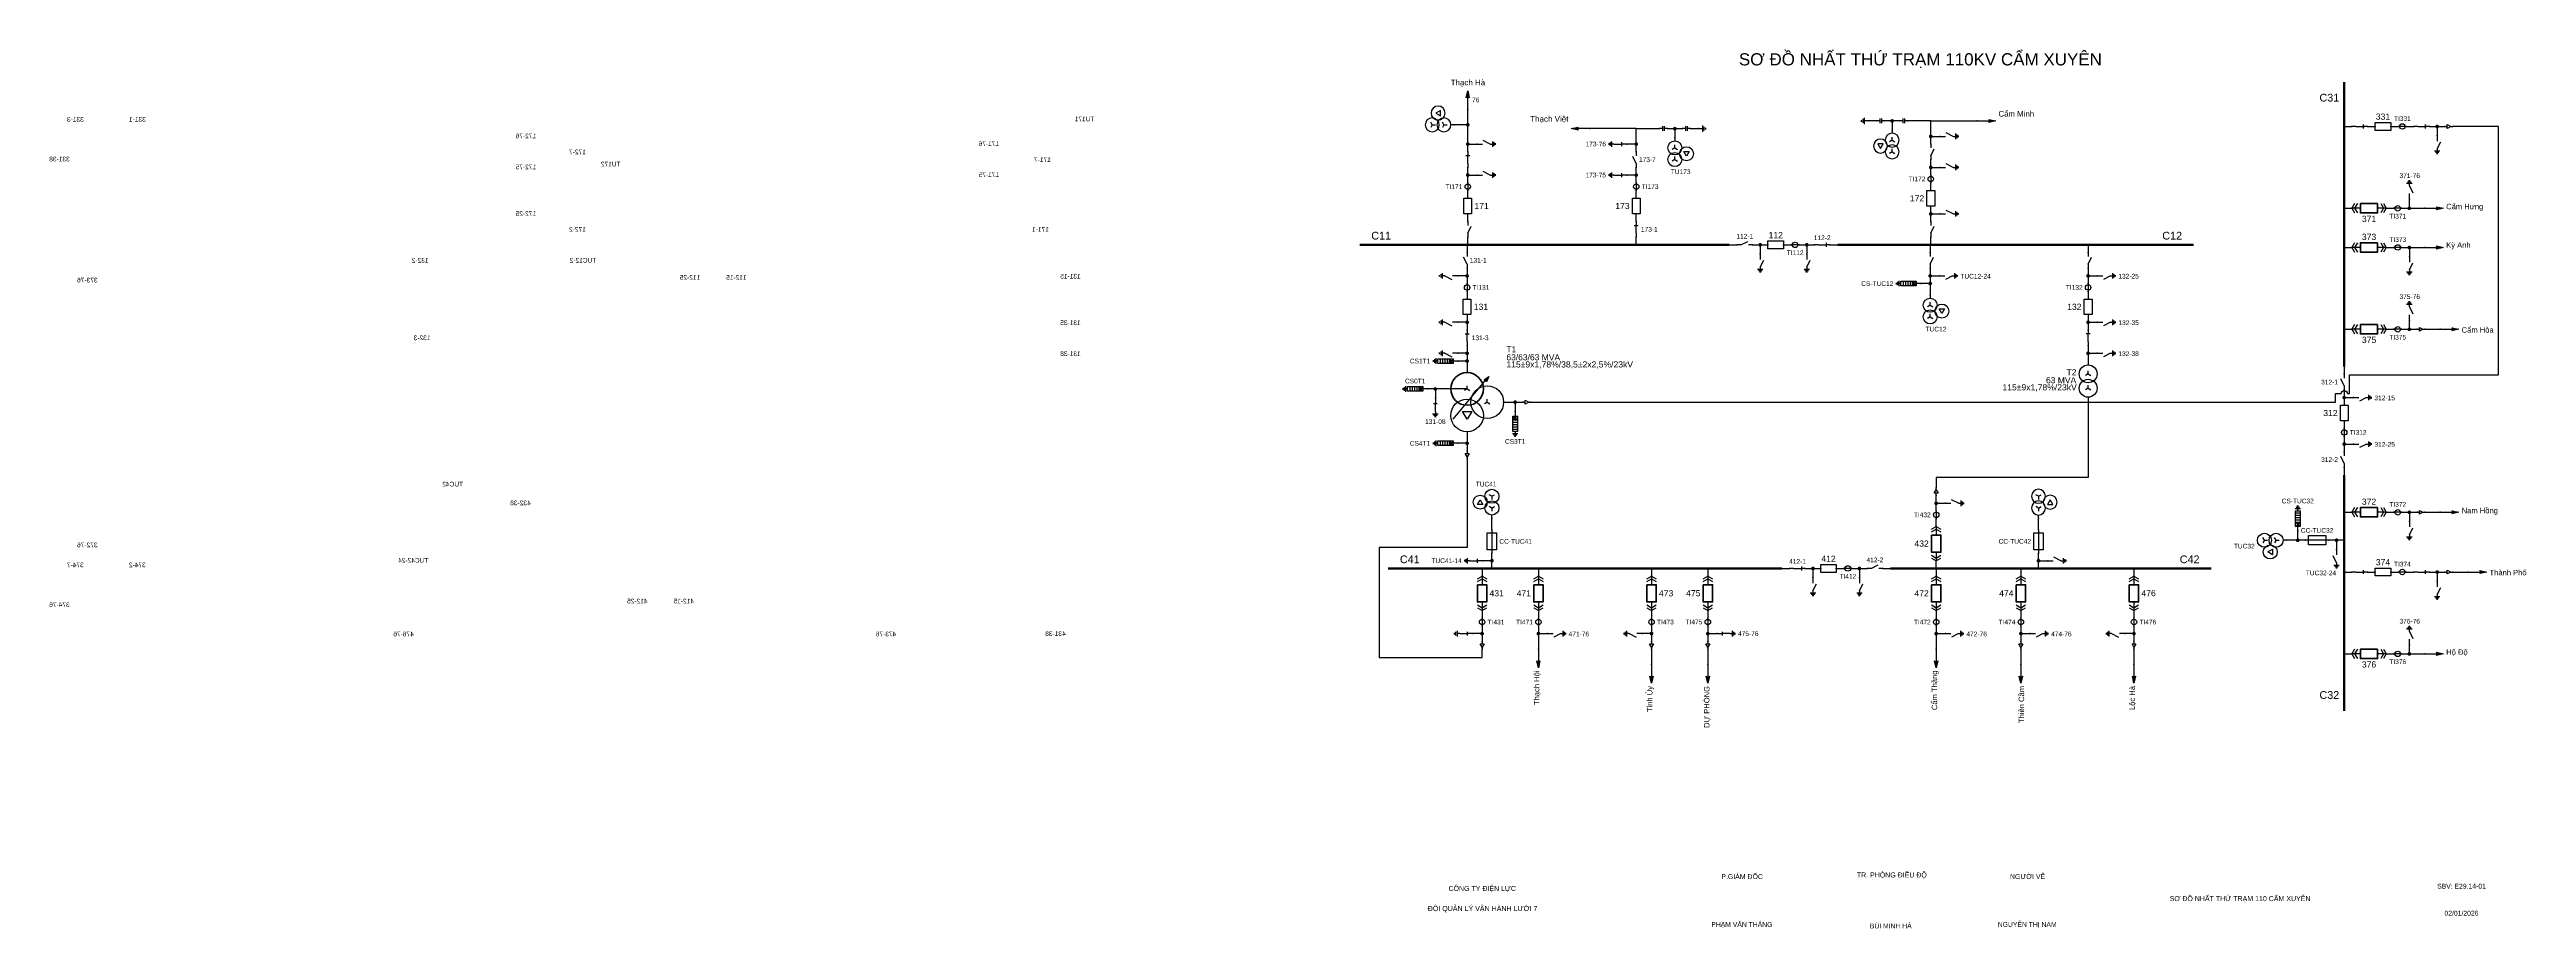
# Model space of a CAD drawing. Header units: millimetres. Extents: x -386 to 411, y 8 to 290.
import ezdxf

# ---------------------------------------------------------------- set-up
doc = ezdxf.new("R2010")
doc.units = ezdxf.units.MM
for name, color, linetype, lineweight in [('BUSBAR_110KV', 1, 'Continuous', 50), ('BUSBAR_22KV', 5, 'Continuous', 50), ('BUSBAR_35KV', 30, 'Continuous', 50), ('GROUND', 3, 'Continuous', 25), ('HV_110KV', 1, 'Continuous', 25), ('MV_22KV', 5, 'Continuous', 25), ('MV_35KV', 30, 'Continuous', 25)]:
    doc.layers.add(name, color=color, linetype=linetype, lineweight=lineweight)
doc.layers.add('SYM_PORTS', color=8, linetype='Continuous', plot=False)
doc.layers.add('TEXT', color=7, linetype='Continuous')
doc.styles.add('SLD_TEXT', font='arial.ttf')

# ---------------------------------------------------------------- blocks, each defined once
blk = doc.blocks.new('SYM_DISCONNECTOR_OPEN')
at = {"lineweight": 25}
for points in [[(0, -1.25), (-1.125, 1)], [(0, 2.5), (0, 1.25)], [(0, -1.25), (0, -2.5)]]:
    blk.add_lwpolyline(points, dxfattribs=at)
at = {"layer": 'SYM_PORTS'}
for p in [(0, 2.5), (0, -2.5)]:
    blk.add_point(p, dxfattribs=at)
blk.add_attdef('DEVICE_CODE', (1, -0.5), '', height=2)
blk = doc.blocks.new('SYM_CIRCUIT_BREAKER')
at = {"lineweight": 25}
blk.add_lwpolyline([(-1.25, 2.5), (1.25, 2.5), (1.25, -2.5), (-1.25, -2.5)], close=True, dxfattribs=at)
at = {"layer": 'SYM_PORTS'}
for p in [(0, 2.5), (0, -2.5)]:
    blk.add_point(p, dxfattribs=at)
blk.add_attdef('DEVICE_CODE', (2.25, -0.5), '', height=2)
at = {"flags": 1}
blk.add_attdef('RATING', (2.25, -3.5), '', height=2, dxfattribs=at)
blk = doc.blocks.new('SYM_CURRENT_TRANSFORMER')
at = {"lineweight": 25}
blk.add_lwpolyline([(0, 1.25), (0, -1.25)], dxfattribs=at)
blk.add_circle((0, 0), 0.875, dxfattribs=at)
at = {"layer": 'SYM_PORTS'}
for p in [(0, 1.25), (0, -1.25)]:
    blk.add_point(p, dxfattribs=at)
blk.add_attdef('DEVICE_CODE', (1.875, -1.75), '', height=2)
at = {"flags": 1}
blk.add_attdef('RATIO', (1.875, -4.75), '', height=2, dxfattribs=at)
blk = doc.blocks.new('SYM_EARTHING_SWITCH_OPEN')
at = {"lineweight": 25}
for points in [[(0, -1.25), (-1.125, 1)], [(0, 3), (0, 1.25)], [(-0.875, -2), (0.875, -2)], [(-0.5625, -2.4375), (0.5625, -2.4375)], [(-0.25, -2.875), (0.25, -2.875)], [(0, -1.25), (0, -2)]]:
    blk.add_lwpolyline(points, dxfattribs=at)
at = {"layer": 'SYM_PORTS'}
blk.add_point((0, 3), dxfattribs=at)
blk.add_attdef('DEVICE_CODE', (1.875, 0), '', height=2)
blk = doc.blocks.new('SYM_DISCONNECTOR_CLOSED')
at = {"lineweight": 25}
for points in [[(-0.625, 1.25), (0.625, 1.25)], [(0, 2.5), (0, 1.25)], [(0, -1.25), (0, 1.5)], [(0, -1.25), (0, -2.5)]]:
    blk.add_lwpolyline(points, dxfattribs=at)
at = {"layer": 'SYM_PORTS'}
for p in [(0, 2.5), (0, -2.5)]:
    blk.add_point(p, dxfattribs=at)
blk.add_attdef('DEVICE_CODE', (1.625, -0.5), '', height=2)
blk = doc.blocks.new('SYM_VOLTAGE_TRANSFORMER')
at = {"lineweight": 25}
for points in [[(0, 1.375), (-0.8625, 0.875)], [(0, 4.625), (0, 3.625)], [(0, 1.375), (0, 2.375)], [(0, 1.375), (0.8625, 0.875)], [(0, -2.375), (-0.8625, -2.875)], [(0, -2.375), (0, -1.375)], [(0, -2.375), (0.8625, -2.875)]]:
    blk.add_lwpolyline(points, dxfattribs=at)
blk.add_lwpolyline([(2.875, 0.25), (4.625, 0.25), (3.75, -1.25)], close=True, dxfattribs=at)
for centre in [(0, 1.375), (3.75, -0.5), (0, -2.375)]:
    blk.add_circle(centre, 2.25, dxfattribs=at)
at = {"layer": 'SYM_PORTS'}
blk.add_point((0, 4.625), dxfattribs=at)
blk.add_attdef('DEVICE_CODE', (7, 1.625), '', height=2)
at = {"flags": 1}
blk.add_attdef('RATIO', (7, -1.375), '', height=2, dxfattribs=at)
blk = doc.blocks.new('SYM_LINE_FEEDER_ARROW')
blk.add_hatch(color=7).paths.add_polyline_path([(0, -3), (-0.5, -0.75), (0, -1.25), (0.5, -0.75)])
at = {"lineweight": 25}
blk.add_lwpolyline([(0, 3), (0, -1.25)], dxfattribs=at)
blk.add_lwpolyline([(0, -3), (-0.5, -0.75), (0, -1.25), (0.5, -0.75)], close=True, dxfattribs=at)
at = {"layer": 'SYM_PORTS'}
blk.add_point((0, 3), dxfattribs=at)
blk.add_attdef('LINE_NAME', (1.5, 0), '', height=2)
blk = doc.blocks.new('SYM_EARTHING_SWITCH_CLOSED')
at = {"lineweight": 25}
for points in [[(-0.625, 1.25), (0.625, 1.25)], [(0, 3), (0, 1.25)], [(0, -1.25), (0, 1.5)], [(-0.875, -2), (0.875, -2)], [(-0.5625, -2.4375), (0.5625, -2.4375)], [(-0.25, -2.875), (0.25, -2.875)], [(0, -1.25), (0, -2)]]:
    blk.add_lwpolyline(points, dxfattribs=at)
at = {"layer": 'SYM_PORTS'}
blk.add_point((0, 3), dxfattribs=at)
blk.add_attdef('DEVICE_CODE', (1.875, 0), '', height=2)
blk = doc.blocks.new('SYM_COUPLING_CAPACITOR')
at = {"lineweight": 25}
for points in [[(-0.75, 0.25), (0.75, 0.25)], [(0, 1.25), (0, 0.25)], [(-0.75, -0.25), (0.75, -0.25)], [(0, -0.25), (0, -1.25)]]:
    blk.add_lwpolyline(points, dxfattribs=at)
at = {"layer": 'SYM_PORTS'}
for p in [(0, 1.25), (0, -1.25)]:
    blk.add_point(p, dxfattribs=at)
blk.add_attdef('DEVICE_CODE', (1.75, -1.75), '', height=2)
blk = doc.blocks.new('SYM_GROUND_SYMBOL')
at = {"lineweight": 25}
for points in [[(0, 1.25), (0, -0.25)], [(-1, -0.25), (1, -0.25)], [(-0.625, -0.75), (0.625, -0.75)], [(-0.25, -1.25), (0.25, -1.25)]]:
    blk.add_lwpolyline(points, dxfattribs=at)
at = {"layer": 'SYM_PORTS'}
blk.add_point((0, 1.25), dxfattribs=at)
blk = doc.blocks.new('SYM_SURGE_ARRESTER')
at = {"lineweight": 25}
for points in [[(-0.75, 2.5), (0.75, 2.5), (0.75, 1.25), (-0.75, 1.25)], [(-0.75, 1.25), (0.75, 1.25), (0.75, -2.5), (-0.75, -2.5)]]:
    blk.add_lwpolyline(points, close=True, dxfattribs=at)
for points in [[(-0.75, 2.5), (0.75, 1.25)], [(0.75, 2.5), (-0.75, 1.25)], [(-0.75, 0.5), (0.75, 0.5)], [(0, 4), (0, 2.5)], [(-0.875, -3.125), (0.875, -3.125)], [(-0.75, -0.25), (0.75, -0.25)], [(-0.75, -1), (0.75, -1)], [(-0.75, -1.75), (0.75, -1.75)], [(-0.5625, -3.5625), (0.5625, -3.5625)], [(-0.25, -4), (0.25, -4)], [(0, -2.5), (0, -3.125)]]:
    blk.add_lwpolyline(points, dxfattribs=at)
at = {"layer": 'SYM_PORTS'}
blk.add_point((0, 4), dxfattribs=at)
blk.add_attdef('DEVICE_CODE', (1.875, 1), '', height=2)
blk = doc.blocks.new('SYM_TRANSFORMER_3W')
blk.add_hatch(color=7).paths.add_polyline_path([(3.75, 8.25), (3.0125, 6.575), (2.2375, 7.225)])
at = {"lineweight": 25}
for points in [[(3.75, 8.25), (3.0125, 6.575), (2.2375, 7.225)], [(-4.75, -3), (-1.75, -3), (-3.25, -5.5)]]:
    blk.add_lwpolyline(points, close=True, dxfattribs=at)
for points in [[(-3.25, 4.25), (-8.5, 4.25)], [(-7.75, -5.5), (3.0125, 7.35)], [(-3.25, 4.25), (-4.1125, 3.75)], [(-3.25, 4.25), (-3.25, 5.25)], [(-3.25, 4.25), (-2.3875, 3.75)], [(3.25, 0), (2.3875, -0.5)], [(3.25, 0), (3.25, 1)], [(3.25, 0), (4.1125, -0.5)]]:
    blk.add_lwpolyline(points, dxfattribs=at)
at = {"lineweight": 50}
blk.add_circle((-3.25, 4.25), 5.25, dxfattribs=at)
at = {"lineweight": 25}
for centre in [(-3.25, -4.25), (3.25, 0)]:
    blk.add_circle(centre, 5.25, dxfattribs=at)
at = {"layer": 'SYM_PORTS'}
for p in [(-3.25, 9.5), (-8.5, 4.25), (8.5, 0), (-3.25, -9.5)]:
    blk.add_point(p, dxfattribs=at)
blk.add_attdef('DEVICE_CODE', (9.5, 6.5), '', height=2)
at = {"flags": 1}
for tag, p in [('VOLTAGE_RATIO', (9.5, 0.5)), ('POWER', (9.5, 3.5))]:
    blk.add_attdef(tag, p, '', height=2, dxfattribs=at)
blk = doc.blocks.new('SYM_CABLE_TERMINATION')
at = {"lineweight": 25}
blk.add_lwpolyline([(-0.625, 0.5), (0.625, 0.5), (0, -0.625)], close=True, dxfattribs=at)
for points in [[(0, 1.25), (0, 0.5)], [(0, -0.625), (0, -1.25)]]:
    blk.add_lwpolyline(points, dxfattribs=at)
at = {"layer": 'SYM_PORTS'}
for p in [(0, 1.25), (0, -1.25)]:
    blk.add_point(p, dxfattribs=at)
blk = doc.blocks.new('SYM_TRANSFORMER_2W')
at = {"lineweight": 25}
for points in [[(0, 2.3125), (-0.8625, 1.8125)], [(0, 2.3125), (0, 3.3125)], [(0, 2.3125), (0.8625, 1.8125)], [(0, -2.3125), (-0.8625, -2.8125)], [(0, -2.3125), (0, -1.3125)], [(0, -2.3125), (0.8625, -2.8125)]]:
    blk.add_lwpolyline(points, dxfattribs=at)
for centre in [(0, 2.3125), (0, -2.3125)]:
    blk.add_circle(centre, 2.875, dxfattribs=at)
at = {"layer": 'SYM_PORTS'}
for p in [(0, 5.1875), (0, -5.1875)]:
    blk.add_point(p, dxfattribs=at)
blk.add_attdef('DEVICE_CODE', (3.875, 2.1875), '', height=2)
at = {"flags": 1}
for tag, p in [('POWER', (3.875, -0.8125)), ('VOLTAGE_RATIO', (3.875, -3.8125))]:
    blk.add_attdef(tag, p, '', height=2, dxfattribs=at)
blk = doc.blocks.new('SYM_DRAWOUT_BREAKER')
at = {"lineweight": 25}
for points in [[(-1.5, 4.625), (0, 5.5), (1.5, 4.625)], [(-1.5, 3.75), (0, 4.625), (1.5, 3.75)], [(0, 5.5), (0, 2.75)], [(-1.5, -3.75), (0, -4.625), (1.5, -3.75)], [(-1.5, -4.625), (0, -5.5), (1.5, -4.625)], [(0, -2.75), (0, -5.5)]]:
    blk.add_lwpolyline(points, dxfattribs=at)
at = {"lineweight": 35}
blk.add_lwpolyline([(-1.5, 2.75), (1.5, 2.75), (1.5, -2.75), (-1.5, -2.75)], close=True, dxfattribs=at)
at = {"layer": 'SYM_PORTS'}
for p in [(0, 5.5), (0, -5.5)]:
    blk.add_point(p, dxfattribs=at)
blk.add_attdef('DEVICE_CODE', (2.5, 2.5), '', height=2)
at = {"flags": 1}
blk.add_attdef('RATING', (2.5, -0.5), '', height=2, dxfattribs=at)
blk = doc.blocks.new('SYM_FUSE_DISCONNECTOR')
at = {"lineweight": 25}
blk.add_lwpolyline([(-1.5, 2.75), (1.5, 2.75), (1.5, -2.75), (-1.5, -2.75)], close=True, dxfattribs=at)
blk.add_lwpolyline([(0, 3.75), (0, -3.75)], dxfattribs=at)
at = {"layer": 'SYM_PORTS'}
for p in [(0, 3.75), (0, -3.75)]:
    blk.add_point(p, dxfattribs=at)
blk.add_attdef('DEVICE_CODE', (2.5, 0.75), '', height=2)
at = {"flags": 1}
blk.add_attdef('RATING', (2.5, -2.25), '', height=2, dxfattribs=at)

msp = doc.modelspace()

# ---------------------------------------------------------------- hatches: boundary and pattern name
at = {"layer": 'HV_110KV'}
h = msp.add_hatch(color=7, dxfattribs=at)
edge = h.paths.add_edge_path()
edge.add_arc((70.5, 265.95), 0.6, 0, 360)
h = msp.add_hatch(color=7, dxfattribs=at)
edge = h.paths.add_edge_path()
edge.add_arc((137.09, 264.71), 0.6, 0, 360)
h = msp.add_hatch(color=7, dxfattribs=at)
edge = h.paths.add_edge_path()
edge.add_arc((206.98, 267.19), 0.6, 0, 360)
h = msp.add_hatch(color=7, dxfattribs=at)
edge = h.paths.add_edge_path()
edge.add_arc((70.5, 259.75), 0.6, 0, 360)
h = msp.add_hatch(color=7, dxfattribs=at)
edge = h.paths.add_edge_path()
edge.add_arc((124.67, 259.75), 0.6, 0, 360)
h = msp.add_hatch(color=7, dxfattribs=at)
edge = h.paths.add_edge_path()
edge.add_arc((219.4, 262.23), 0.6, 0, 360)
h = msp.add_hatch(color=7, dxfattribs=at)
edge = h.paths.add_edge_path()
edge.add_arc((70.5, 249.79), 0.6, 0, 360)
h = msp.add_hatch(color=7, dxfattribs=at)
edge = h.paths.add_edge_path()
edge.add_arc((124.67, 249.79), 0.6, 0, 360)
h = msp.add_hatch(color=7, dxfattribs=at)
edge = h.paths.add_edge_path()
edge.add_arc((219.4, 252.27), 0.6, 0, 360)
h = msp.add_hatch(color=7, dxfattribs=at)
edge = h.paths.add_edge_path()
edge.add_arc((219.4, 237.33), 0.6, 0, 360)
h = msp.add_hatch(color=7, dxfattribs=at)
edge = h.paths.add_edge_path()
edge.add_arc((164.56, 227.37), 0.6, 0, 360)
h = msp.add_hatch(color=7, dxfattribs=at)
edge = h.paths.add_edge_path()
edge.add_arc((179.5, 227.37), 0.6, 0, 360)
h = msp.add_hatch(color=7, dxfattribs=at)
edge = h.paths.add_edge_path()
edge.add_arc((70.28, 217.41), 0.6, 0, 360)
h = msp.add_hatch(color=7, dxfattribs=at)
edge = h.paths.add_edge_path()
edge.add_arc((219.19, 217.41), 0.6, 0, 360)
h = msp.add_hatch(color=7, dxfattribs=at)
edge = h.paths.add_edge_path()
edge.add_arc((219.19, 214.93), 0.6, 0, 360)
h = msp.add_hatch(color=7, dxfattribs=at)
edge = h.paths.add_edge_path()
edge.add_arc((269.99, 217.41), 0.6, 0, 360)
h = msp.add_hatch(color=7, dxfattribs=at)
edge = h.paths.add_edge_path()
edge.add_arc((70.28, 202.47), 0.6, 0, 360)
h = msp.add_hatch(color=7, dxfattribs=at)
edge = h.paths.add_edge_path()
edge.add_arc((269.99, 202.47), 0.6, 0, 360)
h = msp.add_hatch(color=7, dxfattribs=at)
edge = h.paths.add_edge_path()
edge.add_arc((70.28, 192.51), 0.6, 0, 360)
h = msp.add_hatch(color=7, dxfattribs=at)
edge = h.paths.add_edge_path()
edge.add_arc((269.99, 192.51), 0.6, 0, 360)
h = msp.add_hatch(color=7, dxfattribs=at)
edge = h.paths.add_edge_path()
edge.add_arc((70.28, 190.03), 0.6, 0, 360)
h = msp.add_hatch(color=7, dxfattribs=at)
edge = h.paths.add_edge_path()
edge.add_arc((60.07, 181.06), 0.6, 0, 360)
at = {"layer": 'MV_22KV'}
h = msp.add_hatch(color=7, dxfattribs=at)
edge = h.paths.add_edge_path()
edge.add_arc((70.28, 163.59), 0.6, 0, 360)
h = msp.add_hatch(color=7, dxfattribs=at)
edge = h.paths.add_edge_path()
edge.add_arc((221.13, 144.31), 0.6, 0, 360)
h = msp.add_hatch(color=7, dxfattribs=at)
edge = h.paths.add_edge_path()
edge.add_arc((78.27, 125.85), 0.6, 0, 360)
h = msp.add_hatch(color=7, dxfattribs=at)
edge = h.paths.add_edge_path()
edge.add_arc((181.51, 123.37), 0.6, 0, 360)
h = msp.add_hatch(color=7, dxfattribs=at)
edge = h.paths.add_edge_path()
edge.add_arc((196.45, 123.37), 0.6, 0, 360)
h = msp.add_hatch(color=7, dxfattribs=at)
edge = h.paths.add_edge_path()
edge.add_arc((254.04, 125.85), 0.6, 0, 360)
h = msp.add_hatch(color=7, dxfattribs=at)
edge = h.paths.add_edge_path()
edge.add_arc((75.1, 102.43), 0.6, 0, 360)
h = msp.add_hatch(color=7, dxfattribs=at)
edge = h.paths.add_edge_path()
edge.add_arc((93.22, 102.43), 0.6, 0, 360)
h = msp.add_hatch(color=7, dxfattribs=at)
edge = h.paths.add_edge_path()
edge.add_arc((129.59, 102.43), 0.6, 0, 360)
h = msp.add_hatch(color=7, dxfattribs=at)
edge = h.paths.add_edge_path()
edge.add_arc((147.7, 102.43), 0.6, 0, 360)
h = msp.add_hatch(color=7, dxfattribs=at)
edge = h.paths.add_edge_path()
edge.add_arc((221.13, 102.43), 0.6, 0, 360)
h = msp.add_hatch(color=7, dxfattribs=at)
edge = h.paths.add_edge_path()
edge.add_arc((248.37, 102.43), 0.6, 0, 360)
h = msp.add_hatch(color=7, dxfattribs=at)
edge = h.paths.add_edge_path()
edge.add_arc((284.74, 102.43), 0.6, 0, 360)
at = {"layer": 'MV_35KV'}
h = msp.add_hatch(color=7, dxfattribs=at)
edge = h.paths.add_edge_path()
edge.add_arc((382.25, 265.41), 0.6, 0, 360)
h = msp.add_hatch(color=7, dxfattribs=at)
edge = h.paths.add_edge_path()
edge.add_arc((373.29, 239.11), 0.6, 0, 360)
h = msp.add_hatch(color=7, dxfattribs=at)
edge = h.paths.add_edge_path()
edge.add_arc((373.29, 226.52), 0.6, 0, 360)
h = msp.add_hatch(color=7, dxfattribs=at)
edge = h.paths.add_edge_path()
edge.add_arc((373.29, 200.22), 0.6, 0, 360)
h = msp.add_hatch(color=7, dxfattribs=at)
edge = h.paths.add_edge_path()
edge.add_arc((85.75, 176.81), 0.6, 0, 360)
h = msp.add_hatch(color=7, dxfattribs=at)
edge = h.paths.add_edge_path()
edge.add_arc((352.35, 178.29), 0.6, 0, 360)
h = msp.add_hatch(color=7, dxfattribs=at)
edge = h.paths.add_edge_path()
edge.add_arc((352.35, 163.35), 0.6, 0, 360)
h = msp.add_hatch(color=7, dxfattribs=at)
edge = h.paths.add_edge_path()
edge.add_arc((373.29, 141.43), 0.6, 0, 360)
h = msp.add_hatch(color=7, dxfattribs=at)
edge = h.paths.add_edge_path()
edge.add_arc((337.41, 132.43), 0.6, 0, 360)
h = msp.add_hatch(color=7, dxfattribs=at)
edge = h.paths.add_edge_path()
edge.add_arc((349.87, 132.43), 0.6, 0, 360)
h = msp.add_hatch(color=7, dxfattribs=at)
edge = h.paths.add_edge_path()
edge.add_arc((382.25, 122.23), 0.6, 0, 360)
h = msp.add_hatch(color=7, dxfattribs=at)
edge = h.paths.add_edge_path()
edge.add_arc((373.29, 95.93), 0.6, 0, 360)

# ---------------------------------------------------------------- linework, layer by layer
at = {"layer": 'BUSBAR_110KV', "const_width": 0.735}
for points in [[(35.69, 227.37), (154.6, 227.37)], [(189.46, 227.37), (303.97, 227.37)]]:
    msp.add_lwpolyline(points, dxfattribs=at)
at = {"layer": 'BUSBAR_22KV', "const_width": 0.735}
for points in [[(44.9, 123.37), (171.55, 123.37)], [(206.41, 123.37), (309.59, 123.37)]]:
    msp.add_lwpolyline(points, dxfattribs=at)
at = {"layer": 'BUSBAR_35KV', "const_width": 0.735}
for points in [[(352.35, 279.7), (352.35, 188.25)], [(352.35, 153.39), (352.35, 77.62)]]:
    msp.add_lwpolyline(points, dxfattribs=at)
at = {"layer": 'GROUND'}
for points in [[(142.07, 264.71), (144.55, 264.71)], [(202, 267.19), (199.52, 267.19)]]:
    msp.add_lwpolyline(points, dxfattribs=at)
at = {"layer": 'HV_110KV'}
for points in [[(70.5, 265.95), (70.5, 270.91)], [(70.5, 265.95), (66.07, 265.95)], [(70.5, 259.75), (70.5, 265.95)], [(124.67, 264.71), (109.79, 264.71)], [(124.67, 259.75), (124.67, 264.71)], [(124.67, 264.71), (132.11, 264.71)], [(134.61, 264.71), (137.09, 264.71)], [(137.09, 264.71), (137.09, 261.76)], [(137.09, 264.71), (139.57, 264.71)], [(206.98, 267.19), (204.5, 267.19)], [(209.46, 267.19), (206.98, 267.19)], [(206.98, 267.19), (206.98, 264.24)], [(219.4, 267.19), (211.96, 267.19)], [(219.4, 262.23), (219.4, 267.19)], [(219.4, 267.19), (234.28, 267.19)], [(70.5, 257.27), (70.5, 259.75)], [(70.5, 259.75), (73.46, 259.75)], [(124.67, 259.75), (121.71, 259.75)], [(124.67, 257.27), (124.67, 259.75)], [(219.4, 259.75), (219.4, 262.23)], [(219.4, 262.23), (222.35, 262.23)], [(70.5, 249.79), (70.5, 252.27)], [(70.5, 247.31), (70.5, 249.79)], [(70.5, 249.79), (73.46, 249.79)], [(124.67, 249.79), (121.71, 249.79)], [(124.67, 249.79), (124.67, 252.27)], [(124.67, 247.31), (124.67, 249.79)], [(219.4, 252.27), (219.4, 254.75)], [(219.4, 249.79), (219.4, 252.27)], [(219.4, 252.27), (222.35, 252.27)], [(219.4, 244.81), (219.4, 247.29)], [(70.5, 242.33), (70.5, 244.81)], [(124.67, 242.33), (124.67, 244.81)], [(219.4, 237.33), (219.4, 239.81)], [(70.5, 234.85), (70.5, 237.33)], [(124.67, 234.85), (124.67, 237.33)], [(219.4, 234.85), (219.4, 237.33)], [(219.4, 237.33), (222.35, 237.33)], [(70.28, 227.37), (70.28, 224.89)], [(70.5, 227.37), (70.5, 229.85)], [(124.67, 227.37), (124.67, 229.85)], [(154.6, 227.37), (157.08, 227.37)], [(162.08, 227.37), (164.56, 227.37)], [(164.56, 227.37), (164.56, 224.42)], [(164.56, 227.37), (167.04, 227.37)], [(172.04, 227.37), (174.52, 227.37)], [(177.02, 227.37), (179.5, 227.37)], [(179.5, 227.37), (179.5, 224.42)], [(179.5, 227.37), (181.98, 227.37)], [(186.98, 227.37), (189.46, 227.37)], [(219.19, 227.37), (219.19, 224.89)], [(219.4, 227.37), (219.4, 229.85)], [(269.99, 227.37), (269.99, 224.89)], [(70.28, 217.41), (67.33, 217.41)], [(70.28, 219.89), (70.28, 217.41)], [(70.28, 217.41), (70.28, 214.93)], [(219.19, 219.89), (219.19, 217.41)], [(219.19, 217.41), (222.15, 217.41)], [(219.19, 217.41), (219.19, 214.93)], [(269.99, 219.89), (269.99, 217.41)], [(269.99, 217.41), (272.95, 217.41)], [(269.99, 217.41), (269.99, 214.93)], [(70.28, 212.43), (70.28, 209.95)], [(219.19, 214.93), (216.24, 214.93)], [(219.19, 214.93), (219.19, 211.21)], [(269.99, 212.43), (269.99, 209.95)], [(70.28, 202.47), (67.33, 202.47)], [(70.28, 204.95), (70.28, 202.47)], [(70.28, 202.47), (70.28, 199.99)], [(269.99, 204.95), (269.99, 202.47)], [(269.99, 202.47), (272.95, 202.47)], [(269.99, 202.47), (269.99, 199.99)], [(70.28, 192.51), (67.33, 192.51)], [(70.28, 194.99), (70.28, 192.51)], [(70.28, 192.51), (70.28, 190.03)], [(269.99, 194.99), (269.99, 192.51)], [(269.99, 192.51), (272.95, 192.51)], [(269.99, 192.51), (269.99, 188.79)], [(70.28, 190.03), (67.33, 190.03)], [(70.28, 190.03), (70.28, 186.31)], [(60.07, 181.06), (57.59, 181.06)], [(65.03, 181.06), (60.07, 181.06)], [(60.07, 181.06), (60.07, 178.11)]]:
    msp.add_lwpolyline(points, dxfattribs=at)
at = {"layer": 'MV_22KV'}
for points in [[(269.99, 178.42), (269.99, 175.72), (269.99, 152.56), (221.13, 152.56), (221.13, 151.99), (221.13, 149.29)], [(70.28, 167.31), (70.28, 163.59)], [(70.28, 163.59), (67.33, 163.59)], [(70.28, 163.59), (70.28, 161.11)], [(70.28, 158.61), (70.28, 155.91), (70.28, 130.06), (42, 130.06), (42, 94.75), (75.1, 94.75), (75.1, 97.45)], [(221.13, 144.31), (221.13, 146.79)], [(221.13, 141.83), (221.13, 144.31)], [(221.13, 144.31), (224.08, 144.31)], [(78.27, 135.83), (78.27, 139.55)], [(221.13, 136.85), (221.13, 139.33)], [(254.04, 135.83), (254.04, 139.55)], [(78.27, 125.85), (78.27, 128.33)], [(254.04, 125.85), (254.04, 128.33)], [(75.1, 123.37), (75.1, 120.89)], [(78.27, 125.85), (75.32, 125.85)], [(78.27, 123.37), (78.27, 125.85)], [(93.22, 123.37), (93.22, 120.89)], [(129.59, 123.37), (129.59, 120.89)], [(147.7, 123.37), (147.7, 120.89)], [(171.55, 123.37), (174.03, 123.37)], [(179.03, 123.37), (181.51, 123.37)], [(181.51, 123.37), (181.51, 120.42)], [(181.51, 123.37), (183.99, 123.37)], [(188.99, 123.37), (191.47, 123.37)], [(193.97, 123.37), (196.45, 123.37)], [(196.45, 123.37), (196.45, 120.42)], [(196.45, 123.37), (198.93, 123.37)], [(203.93, 123.37), (206.41, 123.37)], [(221.13, 123.37), (221.13, 125.85)], [(221.13, 123.37), (221.13, 120.89)], [(248.37, 123.37), (248.37, 120.89)], [(254.04, 123.37), (254.04, 125.85)], [(254.04, 125.85), (257, 125.85)], [(284.74, 123.37), (284.74, 120.89)], [(75.1, 109.89), (75.1, 107.41)], [(75.1, 104.91), (75.1, 102.43)], [(93.22, 109.89), (93.22, 107.41)], [(93.22, 104.91), (93.22, 102.43)], [(129.59, 109.89), (129.59, 107.41)], [(129.59, 104.91), (129.59, 102.43)], [(147.7, 109.89), (147.7, 107.41)], [(147.7, 104.91), (147.7, 102.43)], [(221.13, 109.89), (221.13, 107.41)], [(221.13, 104.91), (221.13, 102.43)], [(248.37, 109.89), (248.37, 107.41)], [(248.37, 104.91), (248.37, 102.43)], [(284.74, 109.89), (284.74, 107.41)], [(284.74, 104.91), (284.74, 102.43)], [(75.1, 102.43), (72.15, 102.43)], [(75.1, 102.43), (75.1, 99.95)], [(93.22, 102.43), (96.17, 102.43)], [(93.22, 102.43), (93.22, 97.47)], [(129.59, 102.43), (126.63, 102.43)], [(129.59, 102.43), (129.59, 99.95)], [(129.59, 97.45), (129.59, 92.49)], [(147.7, 102.43), (150.65, 102.43)], [(147.7, 102.43), (147.7, 99.95)], [(147.7, 97.45), (147.7, 92.49)], [(221.13, 102.43), (224.08, 102.43)], [(221.13, 102.43), (221.13, 97.47)], [(248.37, 102.43), (251.32, 102.43)], [(248.37, 102.43), (248.37, 99.95)], [(248.37, 97.45), (248.37, 92.49)], [(284.74, 102.43), (281.79, 102.43)], [(284.74, 102.43), (284.74, 99.95)], [(284.74, 97.45), (284.74, 92.49)]]:
    msp.add_lwpolyline(points, dxfattribs=at)
at = {"layer": 'MV_35KV'}
msp.add_lwpolyline([(90.73, 176.81), (93.43, 176.81), (349.5, 176.81), (349.5, 179.56), (351.35, 179.56, -1), (353.35, 179.56), (354, 179.56), (354, 185.56), (402, 185.56), (402, 265.41), (389.93, 265.41), (387.23, 265.41)], format="xyb", dxfattribs=at)
for points in [[(352.35, 265.41), (354.83, 265.41)], [(359.83, 265.41), (362.31, 265.41)], [(367.31, 265.41), (369.79, 265.41)], [(372.29, 265.41), (374.77, 265.41)], [(379.77, 265.41), (382.25, 265.41)], [(382.25, 265.41), (382.25, 262.46)], [(382.25, 265.41), (384.73, 265.41)], [(352.35, 239.11), (354.83, 239.11)], [(365.83, 239.11), (368.31, 239.11)], [(370.81, 239.11), (373.29, 239.11)], [(373.29, 239.11), (373.29, 242.07)], [(373.29, 239.11), (378.25, 239.11)], [(352.35, 226.52), (354.83, 226.52)], [(365.83, 226.52), (368.31, 226.52)], [(370.81, 226.52), (373.29, 226.52)], [(373.29, 226.52), (373.29, 223.56)], [(373.29, 226.52), (378.25, 226.52)], [(352.35, 200.22), (354.83, 200.22)], [(365.83, 200.22), (368.31, 200.22)], [(370.81, 200.22), (373.29, 200.22)], [(373.29, 200.22), (373.29, 203.17)], [(373.29, 200.22), (375.77, 200.22)], [(378.27, 200.22), (383.23, 200.22)], [(352.35, 188.25), (352.35, 185.77)], [(82.03, 176.81), (85.75, 176.81)], [(85.75, 176.81), (85.75, 173.86)], [(85.75, 176.81), (88.23, 176.81)], [(352.35, 180.77), (352.35, 178.29)], [(352.35, 178.29), (355.3, 178.29)], [(352.35, 178.29), (352.35, 175.81)], [(352.35, 170.81), (352.35, 168.33)], [(352.35, 165.83), (352.35, 163.35)], [(352.35, 163.35), (355.3, 163.35)], [(352.35, 163.35), (352.35, 160.87)], [(352.35, 155.87), (352.35, 153.39)], [(352.35, 141.43), (354.83, 141.43)], [(365.83, 141.43), (368.31, 141.43)], [(370.81, 141.43), (373.29, 141.43)], [(373.29, 141.43), (373.29, 138.47)], [(373.29, 141.43), (375.77, 141.43)], [(378.27, 141.43), (383.23, 141.43)], [(337.41, 132.43), (333.69, 132.43)], [(337.41, 132.43), (337.41, 135.38)], [(339.89, 132.43), (337.41, 132.43)], [(349.87, 132.43), (347.39, 132.43)], [(352.35, 132.43), (349.87, 132.43)], [(349.87, 132.43), (349.87, 129.48)], [(352.35, 122.23), (354.83, 122.23)], [(359.83, 122.23), (362.31, 122.23)], [(367.31, 122.23), (369.79, 122.23)], [(372.29, 122.23), (374.77, 122.23)], [(379.77, 122.23), (382.25, 122.23)], [(382.25, 122.23), (382.25, 119.27)], [(382.25, 122.23), (384.73, 122.23)], [(387.23, 122.23), (392.19, 122.23)], [(352.35, 95.93), (354.83, 95.93)], [(365.83, 95.93), (368.31, 95.93)], [(370.81, 95.93), (373.29, 95.93)], [(373.29, 95.93), (373.29, 98.88)], [(373.29, 95.93), (378.25, 95.93)]]:
    msp.add_lwpolyline(points, dxfattribs=at)

# ---------------------------------------------------------------- block references
at = {"layer": 'GROUND'}
for name, p, rotation in [('SYM_COUPLING_CAPACITOR', (140.82, 264.71), 270), ('SYM_GROUND_SYMBOL', (145.8, 264.71), 90), ('SYM_GROUND_SYMBOL', (198.27, 267.19), 270)]:
    msp.add_blockref(name, p, dxfattribs=dict(at, rotation=rotation))
at = {"layer": 'HV_110KV'}
ref = msp.add_blockref('SYM_VOLTAGE_TRANSFORMER', (61.45, 265.95), dxfattribs=dict(at, xscale=-1, rotation=270))
ref.add_attrib('DEVICE_CODE', 'TU171', (49.59, 267.08), dxfattribs={"layer": 'TEXT', "extrusion": (0, 0, -1), "height": 1.514, "style": 'SLD_TEXT'})
for name, p, rotation in [('SYM_LINE_FEEDER_ARROW', (70.5, 273.91), 180), ('SYM_LINE_FEEDER_ARROW', (106.79, 264.71), 270), ('SYM_COUPLING_CAPACITOR', (133.36, 264.71), 270), ('SYM_COUPLING_CAPACITOR', (203.25, 267.19), 270), ('SYM_COUPLING_CAPACITOR', (210.71, 267.19), 270), ('SYM_LINE_FEEDER_ARROW', (237.28, 267.19), 90)]:
    msp.add_blockref(name, p, dxfattribs=dict(at, rotation=rotation))
ref = msp.add_blockref('SYM_EARTHING_SWITCH_OPEN', (225.35, 262.23), dxfattribs=dict(at, xscale=-1, rotation=90))
ref.add_attrib('DEVICE_CODE', '172-76', (229.11, 261.61), dxfattribs={"layer": 'TEXT', "extrusion": (0, 0, -1), "height": 1.514, "style": 'SLD_TEXT'})
ref = msp.add_blockref('SYM_VOLTAGE_TRANSFORMER', (206.98, 259.62), dxfattribs=dict(at, xscale=-1))
ref.add_attrib('DEVICE_CODE', 'TU172', (201.93, 252.58), dxfattribs={"layer": 'TEXT', "extrusion": (0, 0, -1), "height": 1.514, "style": 'SLD_TEXT'})
ref = msp.add_blockref('SYM_DISCONNECTOR_OPEN', (219.4, 257.25), dxfattribs=dict(at, xscale=-1))
ref.add_attrib('DEVICE_CODE', '172-7', (213.11, 256.49), dxfattribs={"layer": 'TEXT', "extrusion": (0, 0, -1), "height": 1.514, "style": 'SLD_TEXT'})
ref = msp.add_blockref('SYM_EARTHING_SWITCH_OPEN', (76.46, 259.75), dxfattribs=dict(at, xscale=-1, rotation=90))
ref.add_attrib('DEVICE_CODE', '171-76', (80.22, 259.13), dxfattribs={"layer": 'TEXT', "extrusion": (0, 0, -1), "height": 1.514, "style": 'SLD_TEXT'})
ref = msp.add_blockref('SYM_DISCONNECTOR_CLOSED', (70.5, 254.77), dxfattribs=dict(at, xscale=-1))
ref.add_attrib('DEVICE_CODE', '171-7', (63.58, 254.01), dxfattribs={"layer": 'TEXT', "extrusion": (0, 0, -1), "height": 1.514, "style": 'SLD_TEXT'})
ref = msp.add_blockref('SYM_EARTHING_SWITCH_CLOSED', (118.71, 259.75), dxfattribs=dict(at, rotation=270))
ref.add_attrib('DEVICE_CODE', '173-76', (108.37, 259.01), dxfattribs={"layer": 'TEXT', "height": 1.514, "style": 'SLD_TEXT'})
ref = msp.add_blockref('SYM_DISCONNECTOR_OPEN', (124.67, 254.77), dxfattribs=at)
ref.add_attrib('DEVICE_CODE', '173-7', (125.55, 254.03), dxfattribs={"layer": 'TEXT', "height": 1.514, "style": 'SLD_TEXT'})
ref = msp.add_blockref('SYM_VOLTAGE_TRANSFORMER', (137.09, 257.14), dxfattribs=at)
ref.add_attrib('DEVICE_CODE', 'TU173', (135.79, 250.1), dxfattribs={"layer": 'TEXT', "height": 1.514, "style": 'SLD_TEXT'})
ref = msp.add_blockref('SYM_EARTHING_SWITCH_OPEN', (225.35, 252.27), dxfattribs=dict(at, xscale=-1, rotation=90))
ref.add_attrib('DEVICE_CODE', '172-75', (229.11, 251.65), dxfattribs={"layer": 'TEXT', "extrusion": (0, 0, -1), "height": 1.514, "style": 'SLD_TEXT'})
ref = msp.add_blockref('SYM_EARTHING_SWITCH_OPEN', (76.46, 249.79), dxfattribs=dict(at, xscale=-1, rotation=90))
ref.add_attrib('DEVICE_CODE', '171-75', (80.22, 249.17), dxfattribs={"layer": 'TEXT', "extrusion": (0, 0, -1), "height": 1.514, "style": 'SLD_TEXT'})
ref = msp.add_blockref('SYM_CURRENT_TRANSFORMER', (70.5, 246.06), dxfattribs=at)
ref.add_attrib('DEVICE_CODE', 'TI171', (63.33, 245.3), dxfattribs={"layer": 'TEXT', "height": 1.514, "style": 'SLD_TEXT'})
ref = msp.add_blockref('SYM_EARTHING_SWITCH_CLOSED', (118.71, 249.79), dxfattribs=dict(at, rotation=270))
ref.add_attrib('DEVICE_CODE', '173-75', (108.37, 249.05), dxfattribs={"layer": 'TEXT', "height": 1.514, "style": 'SLD_TEXT'})
ref = msp.add_blockref('SYM_CURRENT_TRANSFORMER', (124.67, 246.06), dxfattribs=at)
ref.add_attrib('DEVICE_CODE', 'TI173', (126.43, 245.32), dxfattribs={"layer": 'TEXT', "height": 1.514, "style": 'SLD_TEXT'})
ref = msp.add_blockref('SYM_CURRENT_TRANSFORMER', (219.4, 248.54), dxfattribs=at)
ref.add_attrib('DEVICE_CODE', 'TI172', (212.23, 247.78), dxfattribs={"layer": 'TEXT', "height": 1.514, "style": 'SLD_TEXT'})
ref = msp.add_blockref('SYM_CIRCUIT_BREAKER', (70.5, 239.83), dxfattribs=at)
ref.add_attrib('DEVICE_CODE', '171', (72.64, 238.84), dxfattribs={"layer": 'TEXT', "height": 1.978, "style": 'SLD_TEXT'})
ref = msp.add_blockref('SYM_CIRCUIT_BREAKER', (124.67, 239.83), dxfattribs=at)
ref.add_attrib('DEVICE_CODE', '173', (117.93, 238.86), dxfattribs={"layer": 'TEXT', "height": 1.979, "style": 'SLD_TEXT'})
ref = msp.add_blockref('SYM_CIRCUIT_BREAKER', (219.4, 242.31), dxfattribs=at)
ref.add_attrib('DEVICE_CODE', '172', (212.66, 241.32), dxfattribs={"layer": 'TEXT', "height": 1.978, "style": 'SLD_TEXT'})
ref = msp.add_blockref('SYM_EARTHING_SWITCH_OPEN', (225.35, 237.33), dxfattribs=dict(at, xscale=-1, rotation=90))
ref.add_attrib('DEVICE_CODE', '172-25', (229.11, 236.71), dxfattribs={"layer": 'TEXT', "extrusion": (0, 0, -1), "height": 1.514, "style": 'SLD_TEXT'})
ref = msp.add_blockref('SYM_DISCONNECTOR_OPEN', (219.4, 232.35), dxfattribs=dict(at, xscale=-1))
ref.add_attrib('DEVICE_CODE', '172-2', (213.11, 231.59), dxfattribs={"layer": 'TEXT', "extrusion": (0, 0, -1), "height": 1.514, "style": 'SLD_TEXT'})
ref = msp.add_blockref('SYM_DISCONNECTOR_OPEN', (70.5, 232.35), dxfattribs=dict(at, xscale=-1))
ref.add_attrib('DEVICE_CODE', '171-1', (64.21, 231.59), dxfattribs={"layer": 'TEXT', "extrusion": (0, 0, -1), "height": 1.514, "style": 'SLD_TEXT'})
ref = msp.add_blockref('SYM_DISCONNECTOR_CLOSED', (124.67, 232.35), dxfattribs=at)
ref.add_attrib('DEVICE_CODE', '173-1', (126.18, 231.61), dxfattribs={"layer": 'TEXT', "height": 1.514, "style": 'SLD_TEXT'})
ref = msp.add_blockref('SYM_CIRCUIT_BREAKER', (169.54, 227.37), dxfattribs=dict(at, rotation=270))
ref.add_attrib('DEVICE_CODE', '112', (167.24, 229.51), dxfattribs={"layer": 'TEXT', "height": 1.978, "style": 'SLD_TEXT'})
ref = msp.add_blockref('SYM_DISCONNECTOR_OPEN', (269.99, 222.39), dxfattribs=dict(at, xscale=-1))
ref.add_attrib('DEVICE_CODE', '132-2', (263.7, 221.64), dxfattribs={"layer": 'TEXT', "extrusion": (0, 0, -1), "height": 1.514, "style": 'SLD_TEXT'})
ref = msp.add_blockref('SYM_DISCONNECTOR_OPEN', (219.19, 222.39), dxfattribs=dict(at, xscale=-1))
ref.add_attrib('DEVICE_CODE', 'TUC12-2', (209.73, 221.64), dxfattribs={"layer": 'TEXT', "extrusion": (0, 0, -1), "height": 1.514, "style": 'SLD_TEXT'})
ref = msp.add_blockref('SYM_EARTHING_SWITCH_OPEN', (179.5, 221.42), dxfattribs=dict(at, xscale=-1))
ref.add_attrib('DEVICE_CODE', '112-25', (176.34, 216.14), dxfattribs={"layer": 'TEXT', "extrusion": (0, 0, -1), "height": 1.514, "style": 'SLD_TEXT'})
ref = msp.add_blockref('SYM_EARTHING_SWITCH_OPEN', (164.56, 221.42), dxfattribs=dict(at, xscale=-1))
ref.add_attrib('DEVICE_CODE', '112-15', (161.4, 216.14), dxfattribs={"layer": 'TEXT', "extrusion": (0, 0, -1), "height": 1.514, "style": 'SLD_TEXT'})
ref = msp.add_blockref('SYM_DISCONNECTOR_OPEN', (70.28, 222.39), dxfattribs=at)
ref.add_attrib('DEVICE_CODE', '131-1', (71.17, 221.64), dxfattribs={"layer": 'TEXT', "height": 1.514, "style": 'SLD_TEXT'})
ref = msp.add_blockref('SYM_DISCONNECTOR_OPEN', (159.58, 227.37), dxfattribs=dict(at, rotation=270))
ref.add_attrib('DEVICE_CODE', '112-1', (156.88, 229.38), dxfattribs={"layer": 'TEXT', "height": 1.514, "style": 'SLD_TEXT'})
ref = msp.add_blockref('SYM_CURRENT_TRANSFORMER', (175.77, 227.37), dxfattribs=dict(at, rotation=270))
ref.add_attrib('DEVICE_CODE', 'TI112', (173.07, 224.09), dxfattribs={"layer": 'TEXT', "height": 1.514, "style": 'SLD_TEXT'})
ref = msp.add_blockref('SYM_DISCONNECTOR_CLOSED', (184.48, 227.37), dxfattribs=dict(at, rotation=270))
ref.add_attrib('DEVICE_CODE', '112-2', (181.78, 228.88), dxfattribs={"layer": 'TEXT', "height": 1.514, "style": 'SLD_TEXT'})
ref = msp.add_blockref('SYM_EARTHING_SWITCH_OPEN', (64.33, 217.41), dxfattribs=dict(at, xscale=-1, rotation=270))
ref.add_attrib('DEVICE_CODE', '131-15', (53.98, 216.54), dxfattribs={"layer": 'TEXT', "extrusion": (0, 0, -1), "height": 1.514, "style": 'SLD_TEXT'})
ref = msp.add_blockref('SYM_SURGE_ARRESTER', (212.24, 214.93), dxfattribs=dict(at, rotation=270))
ref.add_attrib('DEVICE_CODE', 'CS-TUC12', (197.02, 214.17), dxfattribs={"layer": 'TEXT', "height": 1.514, "style": 'SLD_TEXT'})
ref = msp.add_blockref('SYM_EARTHING_SWITCH_OPEN', (225.15, 217.41), dxfattribs=dict(at, rotation=90))
ref.add_attrib('DEVICE_CODE', 'TUC12-24', (228.91, 216.53), dxfattribs={"layer": 'TEXT', "height": 1.514, "style": 'SLD_TEXT'})
ref = msp.add_blockref('SYM_EARTHING_SWITCH_OPEN', (275.95, 217.41), dxfattribs=dict(at, rotation=90))
ref.add_attrib('DEVICE_CODE', '132-25', (279.71, 216.54), dxfattribs={"layer": 'TEXT', "height": 1.514, "style": 'SLD_TEXT'})
ref = msp.add_blockref('SYM_CIRCUIT_BREAKER', (70.28, 207.45), dxfattribs=at)
ref.add_attrib('DEVICE_CODE', '131', (72.42, 206.48), dxfattribs={"layer": 'TEXT', "height": 1.979, "style": 'SLD_TEXT'})
ref = msp.add_blockref('SYM_CURRENT_TRANSFORMER', (70.28, 213.68), dxfattribs=at)
ref.add_attrib('DEVICE_CODE', 'TI131', (72.04, 212.93), dxfattribs={"layer": 'TEXT', "height": 1.514, "style": 'SLD_TEXT'})
ref = msp.add_blockref('SYM_VOLTAGE_TRANSFORMER', (219.19, 206.59), dxfattribs=at)
ref.add_attrib('DEVICE_CODE', 'TUC12', (217.72, 199.54), dxfattribs={"layer": 'TEXT', "height": 1.514, "style": 'SLD_TEXT'})
ref = msp.add_blockref('SYM_CURRENT_TRANSFORMER', (269.99, 213.68), dxfattribs=at)
ref.add_attrib('DEVICE_CODE', 'TI132', (262.83, 212.93), dxfattribs={"layer": 'TEXT', "height": 1.514, "style": 'SLD_TEXT'})
ref = msp.add_blockref('SYM_CIRCUIT_BREAKER', (269.99, 207.45), dxfattribs=at)
ref.add_attrib('DEVICE_CODE', '132', (263.25, 206.48), dxfattribs={"layer": 'TEXT', "height": 1.979, "style": 'SLD_TEXT'})
ref = msp.add_blockref('SYM_DISCONNECTOR_CLOSED', (269.99, 197.49), dxfattribs=dict(at, xscale=-1))
ref.add_attrib('DEVICE_CODE', '132-3', (263.08, 196.74), dxfattribs={"layer": 'TEXT', "extrusion": (0, 0, -1), "height": 1.514, "style": 'SLD_TEXT'})
ref = msp.add_blockref('SYM_EARTHING_SWITCH_OPEN', (64.33, 202.47), dxfattribs=dict(at, xscale=-1, rotation=270))
ref.add_attrib('DEVICE_CODE', '131-35', (53.98, 201.6), dxfattribs={"layer": 'TEXT', "extrusion": (0, 0, -1), "height": 1.514, "style": 'SLD_TEXT'})
ref = msp.add_blockref('SYM_DISCONNECTOR_CLOSED', (70.28, 197.49), dxfattribs=at)
ref.add_attrib('DEVICE_CODE', '131-3', (71.79, 196.74), dxfattribs={"layer": 'TEXT', "height": 1.514, "style": 'SLD_TEXT'})
ref = msp.add_blockref('SYM_EARTHING_SWITCH_OPEN', (275.95, 202.47), dxfattribs=dict(at, rotation=90))
ref.add_attrib('DEVICE_CODE', '132-35', (279.71, 201.6), dxfattribs={"layer": 'TEXT', "height": 1.514, "style": 'SLD_TEXT'})
ref = msp.add_blockref('SYM_EARTHING_SWITCH_OPEN', (64.33, 192.51), dxfattribs=dict(at, xscale=-1, rotation=270))
ref.add_attrib('DEVICE_CODE', '131-38', (53.98, 191.64), dxfattribs={"layer": 'TEXT', "extrusion": (0, 0, -1), "height": 1.514, "style": 'SLD_TEXT'})
ref = msp.add_blockref('SYM_TRANSFORMER_3W', (73.53, 176.81), dxfattribs=at)
ref.add_attrib('DEVICE_CODE', 'T1', (82.92, 192.82), dxfattribs={"layer": 'TEXT', "height": 1.943, "style": 'SLD_TEXT'})
ref = msp.add_blockref('SYM_EARTHING_SWITCH_OPEN', (275.95, 192.51), dxfattribs=dict(at, rotation=90))
ref.add_attrib('DEVICE_CODE', '132-38', (279.71, 191.64), dxfattribs={"layer": 'TEXT', "height": 1.514, "style": 'SLD_TEXT'})
ref = msp.add_blockref('SYM_SURGE_ARRESTER', (53.59, 181.06), dxfattribs=dict(at, rotation=270))
ref.add_attrib('DEVICE_CODE', 'CS0T1', (50.3, 182.85), dxfattribs={"layer": 'TEXT', "height": 1.514, "style": 'SLD_TEXT'})
ref = msp.add_blockref('SYM_SURGE_ARRESTER', (63.33, 190.03), dxfattribs=dict(at, rotation=270))
ref.add_attrib('DEVICE_CODE', 'CS1T1', (51.86, 189.27), dxfattribs={"layer": 'TEXT', "height": 1.514, "style": 'SLD_TEXT'})
ref = msp.add_blockref('SYM_TRANSFORMER_2W', (269.99, 183.6), dxfattribs=at)
ref.add_attrib('DEVICE_CODE', 'T2', (263.07, 185.43), dxfattribs={"layer": 'TEXT', "height": 1.943, "style": 'SLD_TEXT'})
ref = msp.add_blockref('SYM_EARTHING_SWITCH_CLOSED', (60.07, 175.11), dxfattribs=at)
ref.add_attrib('DEVICE_CODE', '131-08', (56.78, 169.82), dxfattribs={"layer": 'TEXT', "height": 1.514, "style": 'SLD_TEXT'})
at = {"layer": 'MV_22KV'}
ref = msp.add_blockref('SYM_SURGE_ARRESTER', (63.33, 163.59), dxfattribs=dict(at, rotation=270))
ref.add_attrib('DEVICE_CODE', 'CS4T1', (51.86, 162.83), dxfattribs={"layer": 'TEXT', "height": 1.514, "style": 'SLD_TEXT'})
for name, p in [('SYM_CABLE_TERMINATION', (70.28, 159.86)), ('SYM_CABLE_TERMINATION', (75.1, 98.7)), ('SYM_LINE_FEEDER_ARROW', (93.22, 94.47)), ('SYM_CABLE_TERMINATION', (129.59, 98.7)), ('SYM_CABLE_TERMINATION', (147.7, 98.7)), ('SYM_LINE_FEEDER_ARROW', (221.13, 94.47)), ('SYM_CABLE_TERMINATION', (248.37, 98.7)), ('SYM_CABLE_TERMINATION', (284.74, 98.7)), ('SYM_LINE_FEEDER_ARROW', (129.59, 89.49)), ('SYM_LINE_FEEDER_ARROW', (147.7, 89.49)), ('SYM_LINE_FEEDER_ARROW', (248.37, 89.49)), ('SYM_LINE_FEEDER_ARROW', (284.74, 89.49))]:
    msp.add_blockref(name, p, dxfattribs=at)
ref = msp.add_blockref('SYM_VOLTAGE_TRANSFORMER', (254.04, 144.18), dxfattribs=dict(at, xscale=-1, rotation=180))
ref.add_attrib('DEVICE_CODE', 'TUC42', (252.57, 149.72), dxfattribs={"layer": 'TEXT', "extrusion": (0, 0, -1), "height": 1.514, "style": 'SLD_TEXT'})
ref = msp.add_blockref('SYM_EARTHING_SWITCH_OPEN', (227.08, 144.31), dxfattribs=dict(at, xscale=-1, rotation=90))
ref.add_attrib('DEVICE_CODE', '432-38', (230.85, 143.69), dxfattribs={"layer": 'TEXT', "extrusion": (0, 0, -1), "height": 1.514, "style": 'SLD_TEXT'})
ref = msp.add_blockref('SYM_VOLTAGE_TRANSFORMER', (78.27, 144.18), dxfattribs=dict(at, rotation=180))
ref.add_attrib('DEVICE_CODE', 'TUC41', (73.05, 149.72), dxfattribs={"layer": 'TEXT', "height": 1.514, "style": 'SLD_TEXT'})
at = {"layer": 'MV_22KV', "rotation": 180}
msp.add_blockref('SYM_CABLE_TERMINATION', (221.13, 148.04), dxfattribs=at)
at = {"layer": 'MV_22KV'}
ref = msp.add_blockref('SYM_FUSE_DISCONNECTOR', (78.27, 132.08), dxfattribs=at)
ref.add_attrib('DEVICE_CODE', 'CC-TUC41', (80.66, 131.33), dxfattribs={"layer": 'TEXT', "height": 1.514, "style": 'SLD_TEXT'})
ref = msp.add_blockref('SYM_CURRENT_TRANSFORMER', (221.13, 140.58), dxfattribs=at)
ref.add_attrib('DEVICE_CODE', 'TI432', (213.96, 139.84), dxfattribs={"layer": 'TEXT', "height": 1.514, "style": 'SLD_TEXT'})
ref = msp.add_blockref('SYM_DRAWOUT_BREAKER', (221.13, 131.35), dxfattribs=at)
ref.add_attrib('DEVICE_CODE', '432', (214.14, 130.38), dxfattribs={"layer": 'TEXT', "height": 1.979, "style": 'SLD_TEXT'})
ref = msp.add_blockref('SYM_FUSE_DISCONNECTOR', (254.04, 132.08), dxfattribs=at)
ref.add_attrib('DEVICE_CODE', 'CC-TUC42', (241.2, 131.33), dxfattribs={"layer": 'TEXT', "height": 1.514, "style": 'SLD_TEXT'})
ref = msp.add_blockref('SYM_CIRCUIT_BREAKER', (186.49, 123.37), dxfattribs=dict(at, rotation=270))
ref.add_attrib('DEVICE_CODE', '412', (184.19, 125.51), dxfattribs={"layer": 'TEXT', "height": 1.978, "style": 'SLD_TEXT'})
ref = msp.add_blockref('SYM_EARTHING_SWITCH_OPEN', (260, 125.85), dxfattribs=dict(at, xscale=-1, rotation=90))
ref.add_attrib('DEVICE_CODE', 'TUC42-24', (263.76, 125.22), dxfattribs={"layer": 'TEXT', "extrusion": (0, 0, -1), "height": 1.514, "style": 'SLD_TEXT'})
ref = msp.add_blockref('SYM_EARTHING_SWITCH_OPEN', (196.45, 117.42), dxfattribs=dict(at, xscale=-1))
ref.add_attrib('DEVICE_CODE', '412-25', (193.28, 112.14), dxfattribs={"layer": 'TEXT', "extrusion": (0, 0, -1), "height": 1.514, "style": 'SLD_TEXT'})
ref = msp.add_blockref('SYM_EARTHING_SWITCH_OPEN', (181.51, 117.42), dxfattribs=dict(at, xscale=-1))
ref.add_attrib('DEVICE_CODE', '412-15', (178.34, 112.14), dxfattribs={"layer": 'TEXT', "extrusion": (0, 0, -1), "height": 1.514, "style": 'SLD_TEXT'})
ref = msp.add_blockref('SYM_EARTHING_SWITCH_CLOSED', (72.32, 125.85), dxfattribs=dict(at, rotation=270))
ref.add_attrib('DEVICE_CODE', 'TUC41-14', (58.81, 125.1), dxfattribs={"layer": 'TEXT', "height": 1.514, "style": 'SLD_TEXT'})
ref = msp.add_blockref('SYM_DRAWOUT_BREAKER', (75.1, 115.39), dxfattribs=at)
ref.add_attrib('DEVICE_CODE', '431', (77.49, 114.42), dxfattribs={"layer": 'TEXT', "height": 1.979, "style": 'SLD_TEXT'})
ref = msp.add_blockref('SYM_DRAWOUT_BREAKER', (93.22, 115.39), dxfattribs=at)
ref.add_attrib('DEVICE_CODE', '471', (86.22, 114.4), dxfattribs={"layer": 'TEXT', "height": 1.978, "style": 'SLD_TEXT'})
ref = msp.add_blockref('SYM_DRAWOUT_BREAKER', (129.59, 115.39), dxfattribs=at)
ref.add_attrib('DEVICE_CODE', '473', (131.97, 114.42), dxfattribs={"layer": 'TEXT', "height": 1.979, "style": 'SLD_TEXT'})
ref = msp.add_blockref('SYM_DRAWOUT_BREAKER', (147.7, 115.39), dxfattribs=at)
ref.add_attrib('DEVICE_CODE', '475', (140.71, 114.42), dxfattribs={"layer": 'TEXT', "height": 1.982, "style": 'SLD_TEXT'})
ref = msp.add_blockref('SYM_DISCONNECTOR_CLOSED', (176.53, 123.37), dxfattribs=dict(at, rotation=270))
ref.add_attrib('DEVICE_CODE', '412-1', (173.83, 124.88), dxfattribs={"layer": 'TEXT', "height": 1.514, "style": 'SLD_TEXT'})
ref = msp.add_blockref('SYM_CURRENT_TRANSFORMER', (192.72, 123.37), dxfattribs=dict(at, rotation=270))
ref.add_attrib('DEVICE_CODE', 'TI412', (190.02, 120.09), dxfattribs={"layer": 'TEXT', "height": 1.514, "style": 'SLD_TEXT'})
ref = msp.add_blockref('SYM_DISCONNECTOR_OPEN', (201.43, 123.37), dxfattribs=dict(at, rotation=270))
ref.add_attrib('DEVICE_CODE', '412-2', (198.73, 125.38), dxfattribs={"layer": 'TEXT', "height": 1.514, "style": 'SLD_TEXT'})
ref = msp.add_blockref('SYM_DRAWOUT_BREAKER', (221.13, 115.39), dxfattribs=at)
ref.add_attrib('DEVICE_CODE', '472', (214.14, 114.4), dxfattribs={"layer": 'TEXT', "height": 1.978, "style": 'SLD_TEXT'})
ref = msp.add_blockref('SYM_DRAWOUT_BREAKER', (248.37, 115.39), dxfattribs=at)
ref.add_attrib('DEVICE_CODE', '474', (241.38, 114.4), dxfattribs={"layer": 'TEXT', "height": 1.98, "style": 'SLD_TEXT'})
ref = msp.add_blockref('SYM_DRAWOUT_BREAKER', (284.74, 115.39), dxfattribs=at)
ref.add_attrib('DEVICE_CODE', '476', (287.13, 114.42), dxfattribs={"layer": 'TEXT', "height": 1.979, "style": 'SLD_TEXT'})
ref = msp.add_blockref('SYM_CURRENT_TRANSFORMER', (75.1, 106.16), dxfattribs=at)
ref.add_attrib('DEVICE_CODE', 'TI431', (76.87, 105.41), dxfattribs={"layer": 'TEXT', "height": 1.514, "style": 'SLD_TEXT'})
ref = msp.add_blockref('SYM_CURRENT_TRANSFORMER', (93.22, 106.16), dxfattribs=at)
ref.add_attrib('DEVICE_CODE', 'TI471', (86.05, 105.4), dxfattribs={"layer": 'TEXT', "height": 1.514, "style": 'SLD_TEXT'})
ref = msp.add_blockref('SYM_CURRENT_TRANSFORMER', (129.59, 106.16), dxfattribs=at)
ref.add_attrib('DEVICE_CODE', 'TI473', (131.35, 105.41), dxfattribs={"layer": 'TEXT', "height": 1.514, "style": 'SLD_TEXT'})
ref = msp.add_blockref('SYM_CURRENT_TRANSFORMER', (147.7, 106.16), dxfattribs=at)
ref.add_attrib('DEVICE_CODE', 'TI475', (140.53, 105.42), dxfattribs={"layer": 'TEXT', "height": 1.514, "style": 'SLD_TEXT'})
ref = msp.add_blockref('SYM_CURRENT_TRANSFORMER', (221.13, 106.16), dxfattribs=at)
ref.add_attrib('DEVICE_CODE', 'TI472', (213.96, 105.4), dxfattribs={"layer": 'TEXT', "height": 1.514, "style": 'SLD_TEXT'})
ref = msp.add_blockref('SYM_CURRENT_TRANSFORMER', (248.37, 106.16), dxfattribs=at)
ref.add_attrib('DEVICE_CODE', 'TI474', (241.2, 105.41), dxfattribs={"layer": 'TEXT', "height": 1.514, "style": 'SLD_TEXT'})
ref = msp.add_blockref('SYM_CURRENT_TRANSFORMER', (284.74, 106.16), dxfattribs=at)
ref.add_attrib('DEVICE_CODE', 'TI476', (286.5, 105.41), dxfattribs={"layer": 'TEXT', "height": 1.514, "style": 'SLD_TEXT'})
ref = msp.add_blockref('SYM_EARTHING_SWITCH_OPEN', (278.79, 102.43), dxfattribs=dict(at, xscale=-1, rotation=270))
ref.add_attrib('DEVICE_CODE', '476-76', (268.44, 101.56), dxfattribs={"layer": 'TEXT', "extrusion": (0, 0, -1), "height": 1.514, "style": 'SLD_TEXT'})
ref = msp.add_blockref('SYM_EARTHING_SWITCH_OPEN', (123.63, 102.43), dxfattribs=dict(at, xscale=-1, rotation=270))
ref.add_attrib('DEVICE_CODE', '473-76', (113.29, 101.56), dxfattribs={"layer": 'TEXT', "extrusion": (0, 0, -1), "height": 1.514, "style": 'SLD_TEXT'})
ref = msp.add_blockref('SYM_EARTHING_SWITCH_CLOSED', (69.15, 102.43), dxfattribs=dict(at, xscale=-1, rotation=270))
ref.add_attrib('DEVICE_CODE', '431-38', (58.81, 101.68), dxfattribs={"layer": 'TEXT', "extrusion": (0, 0, -1), "height": 1.514, "style": 'SLD_TEXT'})
ref = msp.add_blockref('SYM_EARTHING_SWITCH_OPEN', (99.17, 102.43), dxfattribs=dict(at, rotation=90))
ref.add_attrib('DEVICE_CODE', '471-76', (102.93, 101.56), dxfattribs={"layer": 'TEXT', "height": 1.514, "style": 'SLD_TEXT'})
ref = msp.add_blockref('SYM_EARTHING_SWITCH_CLOSED', (153.65, 102.43), dxfattribs=dict(at, rotation=90))
ref.add_attrib('DEVICE_CODE', '475-76', (157.41, 101.68), dxfattribs={"layer": 'TEXT', "height": 1.514, "style": 'SLD_TEXT'})
ref = msp.add_blockref('SYM_EARTHING_SWITCH_OPEN', (227.08, 102.43), dxfattribs=dict(at, rotation=90))
ref.add_attrib('DEVICE_CODE', '472-76', (230.85, 101.56), dxfattribs={"layer": 'TEXT', "height": 1.514, "style": 'SLD_TEXT'})
ref = msp.add_blockref('SYM_EARTHING_SWITCH_OPEN', (254.32, 102.43), dxfattribs=dict(at, rotation=90))
ref.add_attrib('DEVICE_CODE', '474-76', (258.09, 101.56), dxfattribs={"layer": 'TEXT', "height": 1.514, "style": 'SLD_TEXT'})
at = {"layer": 'MV_35KV'}
ref = msp.add_blockref('SYM_DISCONNECTOR_CLOSED', (377.27, 265.41), dxfattribs=dict(at, xscale=-1, rotation=270))
ref.add_attrib('DEVICE_CODE', '331-3', (374.57, 266.95), dxfattribs={"layer": 'TEXT', "extrusion": (0, 0, -1), "height": 1.514, "style": 'SLD_TEXT'})
ref = msp.add_blockref('SYM_DISCONNECTOR_CLOSED', (357.33, 265.41), dxfattribs=dict(at, xscale=-1, rotation=270))
ref.add_attrib('DEVICE_CODE', '331-1', (354.63, 266.95), dxfattribs={"layer": 'TEXT', "extrusion": (0, 0, -1), "height": 1.514, "style": 'SLD_TEXT'})
ref = msp.add_blockref('SYM_CIRCUIT_BREAKER', (364.81, 265.41), dxfattribs=dict(at, rotation=270))
ref.add_attrib('DEVICE_CODE', '331', (362.51, 267.58), dxfattribs={"layer": 'TEXT', "height": 1.979, "style": 'SLD_TEXT'})
ref = msp.add_blockref('SYM_CURRENT_TRANSFORMER', (371.04, 265.41), dxfattribs=dict(at, rotation=270))
ref.add_attrib('DEVICE_CODE', 'TI331', (368.34, 267.2), dxfattribs={"layer": 'TEXT', "height": 1.514, "style": 'SLD_TEXT'})
at = {"layer": 'MV_35KV', "rotation": 90}
for name, p in [('SYM_CABLE_TERMINATION', (385.98, 265.41)), ('SYM_LINE_FEEDER_ARROW', (381.25, 239.11)), ('SYM_LINE_FEEDER_ARROW', (381.25, 226.52)), ('SYM_CABLE_TERMINATION', (377.02, 200.22)), ('SYM_LINE_FEEDER_ARROW', (386.23, 200.22)), ('SYM_CABLE_TERMINATION', (89.48, 176.81)), ('SYM_CABLE_TERMINATION', (377.02, 141.43)), ('SYM_LINE_FEEDER_ARROW', (386.23, 141.43)), ('SYM_CABLE_TERMINATION', (385.98, 122.23)), ('SYM_LINE_FEEDER_ARROW', (395.19, 122.23)), ('SYM_LINE_FEEDER_ARROW', (381.25, 95.93))]:
    msp.add_blockref(name, p, dxfattribs=at)
at = {"layer": 'MV_35KV'}
ref = msp.add_blockref('SYM_EARTHING_SWITCH_OPEN', (382.25, 259.46), dxfattribs=dict(at, xscale=-1))
ref.add_attrib('DEVICE_CODE', '331-38', (379.09, 254.18), dxfattribs={"layer": 'TEXT', "extrusion": (0, 0, -1), "height": 1.514, "style": 'SLD_TEXT'})
ref = msp.add_blockref('SYM_EARTHING_SWITCH_OPEN', (373.29, 245.07), dxfattribs=dict(at, rotation=180))
ref.add_attrib('DEVICE_CODE', '371-76', (370.13, 248.85), dxfattribs={"layer": 'TEXT', "height": 1.514, "style": 'SLD_TEXT'})
ref = msp.add_blockref('SYM_DRAWOUT_BREAKER', (360.33, 239.11), dxfattribs=dict(at, rotation=270))
ref.add_attrib('DEVICE_CODE', '371', (358.03, 234.74), dxfattribs={"layer": 'TEXT', "height": 1.979, "style": 'SLD_TEXT'})
ref = msp.add_blockref('SYM_CURRENT_TRANSFORMER', (369.56, 239.11), dxfattribs=dict(at, rotation=270))
ref.add_attrib('DEVICE_CODE', 'TI371', (366.86, 235.83), dxfattribs={"layer": 'TEXT', "height": 1.514, "style": 'SLD_TEXT'})
ref = msp.add_blockref('SYM_EARTHING_SWITCH_OPEN', (373.29, 220.56), dxfattribs=dict(at, xscale=-1))
ref.add_attrib('DEVICE_CODE', '373-76', (370.13, 215.28), dxfattribs={"layer": 'TEXT', "extrusion": (0, 0, -1), "height": 1.514, "style": 'SLD_TEXT'})
ref = msp.add_blockref('SYM_DRAWOUT_BREAKER', (360.33, 226.52), dxfattribs=dict(at, rotation=270))
ref.add_attrib('DEVICE_CODE', '373', (358.03, 228.94), dxfattribs={"layer": 'TEXT', "height": 1.979, "style": 'SLD_TEXT'})
ref = msp.add_blockref('SYM_CURRENT_TRANSFORMER', (369.56, 226.52), dxfattribs=dict(at, rotation=270))
ref.add_attrib('DEVICE_CODE', 'TI373', (366.86, 228.3), dxfattribs={"layer": 'TEXT', "height": 1.514, "style": 'SLD_TEXT'})
ref = msp.add_blockref('SYM_EARTHING_SWITCH_OPEN', (373.29, 206.17), dxfattribs=dict(at, rotation=180))
ref.add_attrib('DEVICE_CODE', '375-76', (370.13, 209.96), dxfattribs={"layer": 'TEXT', "height": 1.514, "style": 'SLD_TEXT'})
ref = msp.add_blockref('SYM_DRAWOUT_BREAKER', (360.33, 200.22), dxfattribs=dict(at, rotation=270))
ref.add_attrib('DEVICE_CODE', '375', (358.03, 195.84), dxfattribs={"layer": 'TEXT', "height": 1.979, "style": 'SLD_TEXT'})
ref = msp.add_blockref('SYM_CURRENT_TRANSFORMER', (369.56, 200.22), dxfattribs=dict(at, rotation=270))
ref.add_attrib('DEVICE_CODE', 'TI375', (366.86, 196.93), dxfattribs={"layer": 'TEXT', "height": 1.514, "style": 'SLD_TEXT'})
ref = msp.add_blockref('SYM_DISCONNECTOR_OPEN', (352.35, 183.27), dxfattribs=at)
ref.add_attrib('DEVICE_CODE', '312-1', (344.93, 182.52), dxfattribs={"layer": 'TEXT', "height": 1.514, "style": 'SLD_TEXT'})
ref = msp.add_blockref('SYM_CIRCUIT_BREAKER', (352.35, 173.31), dxfattribs=at)
ref.add_attrib('DEVICE_CODE', '312', (345.61, 172.34), dxfattribs={"layer": 'TEXT', "height": 1.979, "style": 'SLD_TEXT'})
ref = msp.add_blockref('SYM_EARTHING_SWITCH_OPEN', (358.3, 178.29), dxfattribs=dict(at, rotation=90))
ref.add_attrib('DEVICE_CODE', '312-15', (362.07, 177.42), dxfattribs={"layer": 'TEXT', "height": 1.514, "style": 'SLD_TEXT'})
ref = msp.add_blockref('SYM_SURGE_ARRESTER', (85.75, 169.86), dxfattribs=at)
ref.add_attrib('DEVICE_CODE', 'CS3T1', (82.46, 163.43), dxfattribs={"layer": 'TEXT', "height": 1.514, "style": 'SLD_TEXT'})
ref = msp.add_blockref('SYM_CURRENT_TRANSFORMER', (352.35, 167.08), dxfattribs=at)
ref.add_attrib('DEVICE_CODE', 'TI312', (354.11, 166.33), dxfattribs={"layer": 'TEXT', "height": 1.514, "style": 'SLD_TEXT'})
ref = msp.add_blockref('SYM_DISCONNECTOR_OPEN', (352.35, 158.37), dxfattribs=at)
ref.add_attrib('DEVICE_CODE', '312-2', (344.93, 157.62), dxfattribs={"layer": 'TEXT', "height": 1.514, "style": 'SLD_TEXT'})
ref = msp.add_blockref('SYM_EARTHING_SWITCH_OPEN', (358.3, 163.35), dxfattribs=dict(at, rotation=90))
ref.add_attrib('DEVICE_CODE', '312-25', (362.07, 162.48), dxfattribs={"layer": 'TEXT', "height": 1.514, "style": 'SLD_TEXT'})
ref = msp.add_blockref('SYM_SURGE_ARRESTER', (337.41, 139.38), dxfattribs=dict(at, rotation=180))
ref.add_attrib('DEVICE_CODE', 'CS-TUC32', (332.24, 144.3), dxfattribs={"layer": 'TEXT', "height": 1.514, "style": 'SLD_TEXT'})
ref = msp.add_blockref('SYM_DRAWOUT_BREAKER', (360.33, 141.43), dxfattribs=dict(at, rotation=270))
ref.add_attrib('DEVICE_CODE', '372', (358.03, 143.85), dxfattribs={"layer": 'TEXT', "height": 1.979, "style": 'SLD_TEXT'})
ref = msp.add_blockref('SYM_CURRENT_TRANSFORMER', (369.56, 141.43), dxfattribs=dict(at, rotation=270))
ref.add_attrib('DEVICE_CODE', 'TI372', (366.86, 143.21), dxfattribs={"layer": 'TEXT', "height": 1.514, "style": 'SLD_TEXT'})
ref = msp.add_blockref('SYM_EARTHING_SWITCH_OPEN', (373.29, 135.47), dxfattribs=dict(at, xscale=-1))
ref.add_attrib('DEVICE_CODE', '372-76', (370.13, 130.19), dxfattribs={"layer": 'TEXT', "extrusion": (0, 0, -1), "height": 1.514, "style": 'SLD_TEXT'})
ref = msp.add_blockref('SYM_FUSE_DISCONNECTOR', (343.64, 132.43), dxfattribs=dict(at, rotation=270))
ref.add_attrib('DEVICE_CODE', 'CC-TUC32', (338.41, 134.84), dxfattribs={"layer": 'TEXT', "height": 1.514, "style": 'SLD_TEXT'})
ref = msp.add_blockref('SYM_VOLTAGE_TRANSFORMER', (329.06, 132.43), dxfattribs=dict(at, rotation=270))
ref.add_attrib('DEVICE_CODE', 'TUC32', (316.86, 129.8), dxfattribs={"layer": 'TEXT', "height": 1.514, "style": 'SLD_TEXT'})
ref = msp.add_blockref('SYM_EARTHING_SWITCH_OPEN', (349.87, 126.48), dxfattribs=at)
ref.add_attrib('DEVICE_CODE', 'TUC32-24', (340, 121.18), dxfattribs={"layer": 'TEXT', "height": 1.514, "style": 'SLD_TEXT'})
ref = msp.add_blockref('SYM_DISCONNECTOR_CLOSED', (377.27, 122.23), dxfattribs=dict(at, xscale=-1, rotation=270))
ref.add_attrib('DEVICE_CODE', '374-7', (374.57, 123.77), dxfattribs={"layer": 'TEXT', "extrusion": (0, 0, -1), "height": 1.514, "style": 'SLD_TEXT'})
ref = msp.add_blockref('SYM_DISCONNECTOR_CLOSED', (357.33, 122.23), dxfattribs=dict(at, xscale=-1, rotation=270))
ref.add_attrib('DEVICE_CODE', '374-2', (354.63, 123.77), dxfattribs={"layer": 'TEXT', "extrusion": (0, 0, -1), "height": 1.514, "style": 'SLD_TEXT'})
ref = msp.add_blockref('SYM_CIRCUIT_BREAKER', (364.81, 122.23), dxfattribs=dict(at, rotation=270))
ref.add_attrib('DEVICE_CODE', '374', (362.51, 124.4), dxfattribs={"layer": 'TEXT', "height": 1.979, "style": 'SLD_TEXT'})
ref = msp.add_blockref('SYM_CURRENT_TRANSFORMER', (371.04, 122.23), dxfattribs=dict(at, rotation=270))
ref.add_attrib('DEVICE_CODE', 'TI374', (368.34, 124.02), dxfattribs={"layer": 'TEXT', "height": 1.514, "style": 'SLD_TEXT'})
ref = msp.add_blockref('SYM_EARTHING_SWITCH_OPEN', (382.25, 116.27), dxfattribs=dict(at, xscale=-1))
ref.add_attrib('DEVICE_CODE', '374-76', (379.09, 110.99), dxfattribs={"layer": 'TEXT', "extrusion": (0, 0, -1), "height": 1.514, "style": 'SLD_TEXT'})
ref = msp.add_blockref('SYM_EARTHING_SWITCH_OPEN', (373.29, 101.88), dxfattribs=dict(at, rotation=180))
ref.add_attrib('DEVICE_CODE', '376-76', (370.13, 105.67), dxfattribs={"layer": 'TEXT', "height": 1.514, "style": 'SLD_TEXT'})
ref = msp.add_blockref('SYM_DRAWOUT_BREAKER', (360.33, 95.93), dxfattribs=dict(at, rotation=270))
ref.add_attrib('DEVICE_CODE', '376', (358.03, 91.55), dxfattribs={"layer": 'TEXT', "height": 1.979, "style": 'SLD_TEXT'})
ref = msp.add_blockref('SYM_CURRENT_TRANSFORMER', (369.56, 95.93), dxfattribs=dict(at, rotation=270))
ref.add_attrib('DEVICE_CODE', 'TI376', (366.86, 92.65), dxfattribs={"layer": 'TEXT', "height": 1.514, "style": 'SLD_TEXT'})

# ---------------------------------------------------------------- texts
at = {"layer": 'TEXT', "attachment_point": 7, "style": 'SLD_TEXT'}
for s, insert, char_height in [('SƠ ĐỒ NHẤT THỨ TRẠM 110KV CẨM XUYÊN', (157.68, 284.17), 3.9088), ('Thạch Hà', (65.02, 278.23), 1.827), ('76', (71.89, 273.17), 1.514), ('C31', (344.38, 273.39), 2.483), ('Thạch Việt', (90.57, 266.51), 1.842), ('Cẩm Minh', (241.17, 268.57), 1.798), ('Cẩm Hưng', (385.14, 238.28), 1.745), ('C11', (39.47, 229.04), 2.481), ('C12', (293.84, 229.04), 2.481), ('Kỳ Anh', (385.14, 225.89), 1.745), ('Cẩm Hòa', (390.12, 199.14), 1.745), ('63/63/63 MVA', (82.92, 190.24), 1.9508), ('115±9x1,78%/38,5±2x2,5%/23kV', (82.92, 187.6), 1.9736), ('63 MVA', (256.44, 182.86), 1.958), ('115±9x1,78%/23kV', (242.44, 180.23), 1.9751), ('Nam Hồng', (390.12, 140.59), 1.745), ('C41', (48.68, 125.04), 2.481), ('C42', (299.46, 125.04), 2.481), ('Thành Phố', (399.08, 121.15), 1.745), ('Hộ Độ', (385.14, 95.24), 1.745), ('C32', (344.38, 81.44), 2.483), ('P.GIÁM ĐỐC', (152.03, 23.54), 1.596), ('TR. PHÒNG ĐIỀU ĐỘ', (195.61, 23.72), 1.6123), ('NGƯỜI VẼ', (244.87, 23.56), 1.585), ('CÔNG TY ĐIỆN LỰC', (64.3, 19.38), 1.6134), ('SƠ ĐỒ NHẤT THỨ TRẠM 110 CẨM XUYÊN', (296.22, 16.12), 1.6176), ('SBV: E29.14-01', (382.24, 20.48), 1.5627), ('ĐỘI QUẢN LÝ VẬN HÀNH LƯỚI 7', (57.62, 12.85), 1.6247), ('PHẠM VĂN THẮNG', (148.82, 7.86), 1.5627), ('BÙI MINH HÀ', (199.79, 7.7), 1.5627), ('NGUYỄN THỊ NAM', (240.95, 7.86), 1.5627), ('02/01/2026', (384.6, 11.79), 1.563)]:
    msp.add_mtext(s, dxfattribs=dict(at, insert=insert, char_height=char_height))
at = {"layer": 'TEXT', "char_height": 1.745, "attachment_point": 7, "rotation": 90, "style": 'SLD_TEXT'}
for s, insert in [('Thạch Hội', (93.9, 79.48)), ('Cẩm Thăng', (221.97, 77.85)), ('Tỉnh Ủy', (130.42, 77.21)), ('DỰ PHÒNG', (148.6, 72.15)), ('Thiên Cầm', (249.44, 73.69)), ('Lộc Hà', (285.42, 77.88))]:
    msp.add_mtext(s, dxfattribs=dict(at, insert=insert))

doc.saveas('drawing.dxf')
